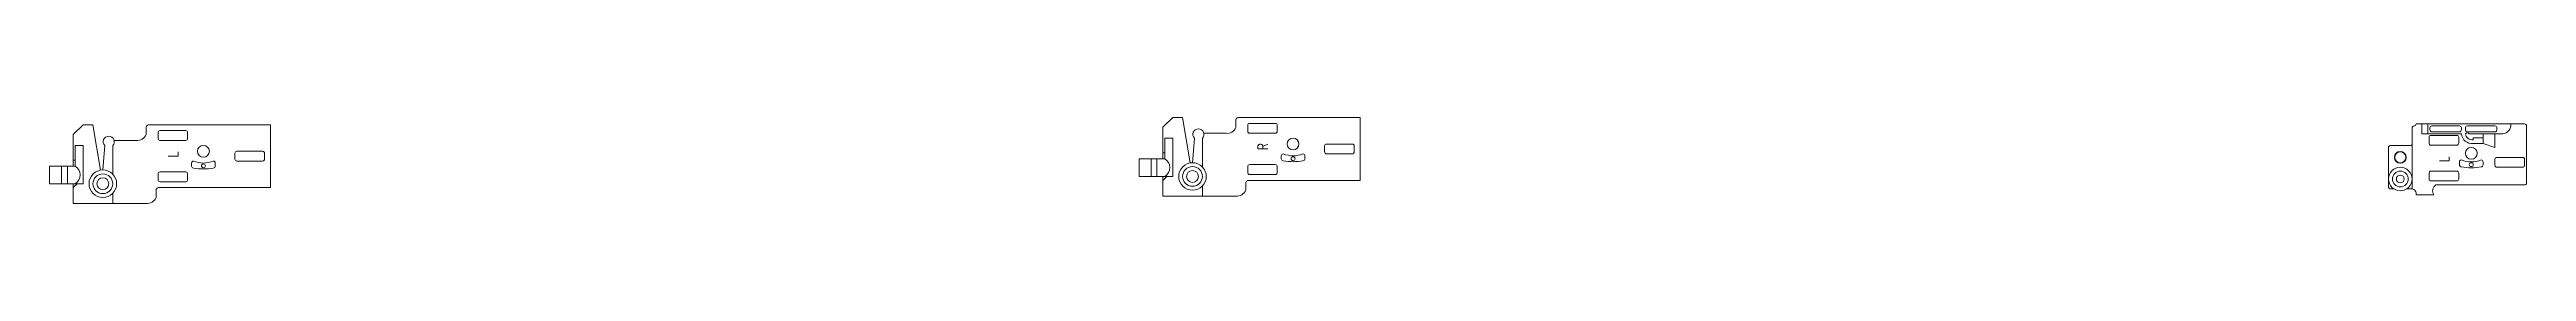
# Model space of a CAD drawing. Header units: centimetres. Extents: x -8375 to 22984, y -11838 to -1775.
# Drawn here: x 10051 to 11307, y -4858 to -4815 of the extents above; entities that cross this region are included whole.
import ezdxf

# ---------------------------------------------------------------- set-up
doc = ezdxf.new("R2010")
doc.units = ezdxf.units.CM
doc.layers.add('A-SECT-MCUT1', color=7, linetype='Continuous', lineweight=13)
doc.styles.add('E-ROMANS', font='romans.shx', dxfattribs={"width": 0.8})

msp = doc.modelspace()

# ---------------------------------------------------------------- texts
at = {"layer": 'A-SECT-MCUT1', "char_height": 5, "attachment_point": 1, "rotation": 90, "style": 'E-ROMANS'}
for s, insert in [('L', (10111.4, -4834.9)), ('R', (10663.9, -4831.2)), ('L', (11262.9, -4837.3))]:
    msp.add_mtext_dynamic_manual_height_columns(s, width=11.254, gutter_width=12.5, heights=[0], dxfattribs=dict(at, insert=insert))

# ---------------------------------------------------------------- linework, layer by layer
at = {"layer": 'A-SECT-MCUT1'}
for p, q in [((10068.2, -4818.3), (10063.2, -4823.3)), ((10068.2, -4818.3), (10073.2, -4818.3)), ((10073.2, -4818.3), (10077, -4841.4)), ((10100.2, -4823.3), (10100.2, -4819.3)), ((10101.2, -4818.3), (10163.2, -4818.3)), ((10106.2, -4825.3), (10106.2, -4822.3)), ((10107.2, -4821.3), (10120.2, -4821.3)), ((10121.2, -4822.3), (10121.2, -4825.3)), ((10163.2, -4850.3), (10163.2, -4818.3)), ((10620.7, -4814.6), (10615.7, -4819.6)), ((10615.7, -4819.6), (10615.7, -4835.6)), ((10620.7, -4814.6), (10625.7, -4814.6)), ((10625.7, -4814.6), (10629.6, -4837.7)), ((10647.7, -4822.6), (10636.5, -4822.6)), ((10652.7, -4819.6), (10652.7, -4815.6)), ((10653.7, -4814.6), (10715.7, -4814.6)), ((10658.7, -4821.6), (10658.7, -4818.6)), ((10659.7, -4817.6), (10672.7, -4817.6)), ((10672.7, -4822.6), (10659.7, -4822.6)), ((10673.7, -4818.6), (10673.7, -4821.6)), ((10715.7, -4846.6), (10715.7, -4814.6)), ((11249.1, -4827.9), (11249.1, -4819.9)), ((11306.1, -4817.9), (11251.1, -4817.9)), ((11254.1, -4817.9), (11254.1, -4822.9)), ((11257.1, -4822.9), (11257.1, -4817.9)), ((11258.1, -4819.9), (11258.1, -4820.9)), ((11273.1, -4818.9), (11259.1, -4818.9)), ((11259.1, -4821.9), (11273.1, -4821.9)), ((11274.1, -4820.4), (11274.1, -4819.9)), ((11274.1, -4820.9), (11274.1, -4820.4)), ((11276.1, -4819.9), (11276.1, -4820.4)), ((11276.1, -4820.4), (11276.1, -4820.9)), ((11291.1, -4818.9), (11277.1, -4818.9)), ((11277.1, -4821.9), (11291.1, -4821.9)), ((11292.1, -4820.9), (11292.1, -4819.9)), ((11307.1, -4818.9), (11307.1, -4847.9)), ((10063.2, -4823.3), (10063.2, -4839.3)), ((10064.2, -4836.3), (10064.2, -4828.9)), ((10068.2, -4828.9), (10064.2, -4828.9)), ((10068.2, -4848.3), (10068.2, -4828.9)), ((10079.2, -4828.9), (10078.2, -4841.3)), ((10083.2, -4843.4), (10083.2, -4828.9)), ((10095.2, -4826.3), (10083.9, -4826.3)), ((10120.2, -4826.3), (10107.2, -4826.3)), ((10145.2, -4832.8), (10145.2, -4835.8)), ((10159.2, -4831.8), (10146.2, -4831.8)), ((10160.2, -4832.8), (10160.2, -4835.8)), ((10615.7, -4832.6), (10616.7, -4832.6)), ((10616.7, -4832.6), (10616.7, -4825.2)), ((10620.7, -4825.2), (10616.7, -4825.2)), ((10616.7, -4832.6), (10616.7, -4835.6)), ((10620.7, -4844.6), (10620.7, -4825.2)), ((10631.7, -4825.2), (10630.7, -4837.6)), ((10635.7, -4839.7), (10635.7, -4825.2)), ((10675.7, -4834.1), (10675.7, -4835.6)), ((10687.7, -4834.1), (10687.7, -4835.6)), ((10687.7, -4834.1), (10687.7, -4834.9)), ((10697.7, -4829.1), (10697.7, -4832.1)), ((10711.7, -4828.1), (10698.7, -4828.1)), ((10698.7, -4833.1), (10711.7, -4833.1)), ((10712.7, -4829.1), (10712.7, -4832.1)), ((11237.1, -4849.9), (11237.1, -4829.9)), ((11238.1, -4828.9), (11248.1, -4828.9)), ((11249.1, -4827.9), (11249.1, -4850.9)), ((11249.1, -4845.9), (11249.1, -4834.9)), ((11254.1, -4822.9), (11273.1, -4822.9)), ((11254.1, -4822.9), (11274.1, -4822.9)), ((11257.7, -4824.7), (11257.7, -4827.7)), ((11271.7, -4823.7), (11258.7, -4823.7)), ((11258.7, -4828.7), (11271.7, -4828.7)), ((11272.7, -4824.7), (11272.7, -4827.7)), ((11278.1, -4822.9), (11295.1, -4822.9)), ((11285.1, -4824.9), (11280.1, -4824.9)), ((11280.1, -4824.9), (11280.1, -4825.9)), ((11285.1, -4827.9), (11280.1, -4827.9)), ((11285.1, -4824.9), (11285.1, -4822.9)), ((11285.1, -4824.9), (11285.1, -4827.9)), ((11291.1, -4829.9), (11285.1, -4827.9)), ((11291.1, -4829.9), (11291.1, -4822.9)), ((11305.1, -4834.9), (11292.1, -4834.9)), ((10051.2, -4839.3), (10051.2, -4848.3)), ((10064.2, -4839.3), (10051.2, -4839.3)), ((10057.2, -4839.3), (10057.2, -4848.3)), ((10060.2, -4839.3), (10060.2, -4848.3)), ((10063.2, -4836.3), (10064.2, -4836.3)), ((10064.2, -4836.3), (10064.2, -4839.3)), ((10106.2, -4846.3), (10106.2, -4843.3)), ((10120.2, -4842.3), (10107.2, -4842.3)), ((10107.2, -4847.3), (10120.2, -4847.3)), ((10121.2, -4846.3), (10121.2, -4843.3)), ((10123.2, -4837.8), (10123.2, -4839.3)), ((10135.2, -4837.8), (10135.2, -4839.3)), ((10135.2, -4837.8), (10135.2, -4838.6)), ((10146.2, -4836.8), (10159.2, -4836.8)), ((10603.7, -4835.6), (10603.7, -4844.6)), ((10616.7, -4835.6), (10603.7, -4835.6)), ((10617.7, -4844.6), (10603.7, -4844.6)), ((10609.7, -4835.6), (10609.7, -4844.6)), ((10612.7, -4835.6), (10612.7, -4844.6)), ((10615.7, -4844.6), (10615.7, -4854.6)), ((10615.7, -4844.6), (10615.7, -4846.6)), ((10615.7, -4846.6), (10617.7, -4844.6)), ((10617.7, -4844.6), (10620.7, -4844.6)), ((10657.7, -4851.6), (10657.7, -4847.6)), ((10658.7, -4842.6), (10658.7, -4839.6)), ((10658.7, -4846.6), (10715.7, -4846.6)), ((10672.7, -4838.6), (10659.7, -4838.6)), ((10659.7, -4843.6), (10672.7, -4843.6)), ((10673.7, -4842.6), (10673.7, -4839.6)), ((11249.1, -4850.9), (11249.1, -4845.9)), ((11257.7, -4842.9), (11257.7, -4845.9)), ((11271.7, -4841.9), (11258.7, -4841.9)), ((11258.7, -4846.9), (11271.7, -4846.9)), ((11272.7, -4842.9), (11272.7, -4845.9)), ((11273.1, -4837.2), (11273.1, -4838.7)), ((11285.1, -4837.2), (11285.1, -4838.7)), ((11285.1, -4837.2), (11285.1, -4838)), ((11291.1, -4835.9), (11291.1, -4838.9)), ((11292.1, -4839.9), (11305.1, -4839.9)), ((11306.1, -4835.9), (11306.1, -4838.9)), ((11307.1, -4847.9), (11307.1, -4839.9)), ((10065.2, -4848.3), (10051.2, -4848.3)), ((10063.2, -4850.3), (10065.2, -4848.3)), ((10063.2, -4848.3), (10063.2, -4850.3)), ((10063.2, -4848.3), (10063.2, -4858.3)), ((10063.2, -4858.3), (10101, -4858.3)), ((10065.2, -4848.3), (10068.2, -4848.3)), ((10083.2, -4853.2), (10083.2, -4858.3)), ((10105.2, -4855.3), (10105.2, -4851.3)), ((10106.2, -4850.3), (10163.2, -4850.3)), ((10615.7, -4854.6), (10653.5, -4854.6)), ((10635.7, -4849.5), (10635.7, -4854.6)), ((11238.1, -4850.9), (11239.8, -4850.9)), ((11246.4, -4850.9), (11249.1, -4850.9)), ((11251.1, -4853.9), (11260.1, -4853.9)), ((11261.1, -4848.9), (11306.1, -4848.9))]:
    msp.add_line(p, q, dxfattribs=at)
for centre, radius in [((10129.2, -4831.8), 3), ((10681.7, -4828.1), 3), ((10681.7, -4835.6), 1), ((11243.1, -4834.9), 3), ((11243.1, -4834.9), 2.8), ((11279.1, -4832.8), 3), ((10078.2, -4848.3), 7), ((10078.2, -4848.3), 5), ((10078.2, -4848.3), 3), ((10129.2, -4839.2), 1), ((10630.7, -4844.6), 7), ((10630.7, -4844.6), 5), ((10630.7, -4844.6), 3), ((11243.1, -4845.9), 6), ((11243.1, -4845.9), 4), ((11243.1, -4845.9), 2), ((11279.1, -4838.6), 1)]:
    msp.add_circle(centre, radius, dxfattribs=at)
for centre, radius, start, end in [((10101.9, -4820), 1.83, 112.2597, 157.7403), ((10107.2, -4822.3), 1, 90, 180), ((10120.2, -4822.3), 1, 0, 90), ((10633.7, -4823.2), 2.83, 315, 225), ((10648.3, -4818), 4.7, 262.6576, 339.2699), ((10654.4, -4816.3), 1.83, 112.2597, 157.7403), ((10659.7, -4818.6), 1, 90, 180), ((10659.7, -4821.6), 1, 180, 270), ((10672.7, -4818.6), 1, 0, 90), ((10672.7, -4821.6), 1, 270, 0), ((11250.1, -4819.9), 1, 90, 180), ((11250.1, -4817.9), 1, 270, 360), ((11259.1, -4819.9), 1, 90, 180), ((11259.1, -4820.9), 1, 180, 270), ((11273.1, -4819.9), 1, 0, 90), ((11273.1, -4820.9), 1, 270, 0), ((11277.1, -4819.9), 1, 90, 180), ((11277.1, -4820.9), 1, 180, 270), ((11277.1, -4823.9), 1.41, 45, 135), ((11291.1, -4819.9), 1, 0, 90), ((11291.1, -4820.9), 1, 270, 0), ((11294.6, -4818.4), 4.53, 276.3402, 6.3402), ((11306.1, -4818.9), 1, 0, 90), ((10081.2, -4826.9), 2.83, 315, 225), ((10095.8, -4821.6), 4.7, 262.6576, 339.2699), ((10107.2, -4825.3), 1, 180, 270), ((10120.2, -4825.3), 1, 270, 0), ((10146.2, -4832.8), 1, 90, 180), ((10159.2, -4832.8), 1, 0, 90), ((10676.7, -4834.1), 1, 90, 180), ((10681.7, -4821.1), 13, 247.3801, 292.6199), ((10686.7, -4834.1), 1, 0, 90), ((10698.7, -4829.1), 1, 90, 180), ((10698.7, -4832.1), 1, 180, 270), ((10711.7, -4829.1), 1, 0, 90), ((10711.7, -4832.1), 1, 270, 0), ((11238.1, -4829.9), 1, 90, 180), ((11248.1, -4827.9), 1, 270, 360), ((11258.7, -4824.7), 1, 90, 180), ((11258.7, -4827.7), 1, 180, 270), ((11271.7, -4824.7), 1, 0, 90), ((11271.7, -4827.7), 1, 270, 0), ((11279.6, -4822.4), 5.52, 185.1944, 275.1944), ((11279.6, -4822.4), 3.54, 188.1301, 278.1301), ((11292.1, -4835.9), 1, 90, 180), ((11305.1, -4835.9), 1, 0, 90), ((10061.3, -4843.8), 5.37, 303.0188, 56.9812), ((10107.2, -4843.3), 1, 90, 180), ((10107.2, -4846.3), 1, 180, 270), ((10120.2, -4843.3), 1, 0, 90), ((10120.2, -4846.3), 1, 270, 0), ((10124.2, -4837.8), 1, 90, 180), ((10124.2, -4839.3), 1, 180, 270), ((10129.2, -4824.8), 13, 247.3801, 292.6199), ((10129.2, -4815.6), 25.2, 258.5788, 281.4212), ((10134.2, -4837.8), 1, 0, 90), ((10134.2, -4839.3), 1, 270, 360), ((10146.2, -4835.8), 1, 180, 270), ((10159.2, -4835.8), 1, 270, 0), ((10613.8, -4840.1), 5.37, 303.0188, 56.9812), ((10659.8, -4848.7), 2.33, 117.2997, 152.7003), ((10659.7, -4839.6), 1, 90, 180), ((10659.7, -4842.6), 1, 180, 270), ((10672.7, -4839.6), 1, 0, 90), ((10672.7, -4842.6), 1, 270, 0), ((10676.7, -4835.6), 1, 180, 270), ((10681.7, -4811.9), 25.2, 258.5788, 281.4212), ((10686.7, -4835.6), 1, 270, 360), ((11258.7, -4842.9), 1, 90, 180), ((11258.7, -4845.9), 1, 180, 270), ((11271.7, -4842.9), 1, 0, 90), ((11271.7, -4845.9), 1, 270, 0), ((11274.1, -4837.2), 1, 90, 180), ((11274.1, -4838.7), 1, 180, 270), ((11279.1, -4824.2), 13, 247.3801, 292.6199), ((11279.1, -4815), 25.2, 258.5788, 281.4212), ((11284.1, -4837.2), 1, 0, 90), ((11284.1, -4838.7), 1, 270, 360), ((11292.1, -4838.9), 1, 180, 270), ((11305.1, -4838.9), 1, 270, 0), ((10100.6, -4853.3), 5.01, 265.3416, 336.5859), ((10107.2, -4852.4), 2.33, 117.2997, 152.7003), ((10653.1, -4849.6), 5.01, 265.3416, 336.5859), ((11238.1, -4849.9), 1, 180, 270), ((11248.6, -4853.4), 2.55, 348.6901, 78.6901), ((11263.1, -4851.9), 3.61, 123.6901, 213.6901), ((11306.1, -4847.9), 1, 270, 0)]:
    msp.add_arc(centre, radius, start, end, dxfattribs=at)

msp.set_redraw_order([(e.dxf.handle, doc.entitydb.next_handle()) for e in msp.query("TEXT MTEXT ATTDEF DIMENSION ARC_DIMENSION")])  # texts and dimensions are drawn at this point

doc.saveas('drawing.dxf')
